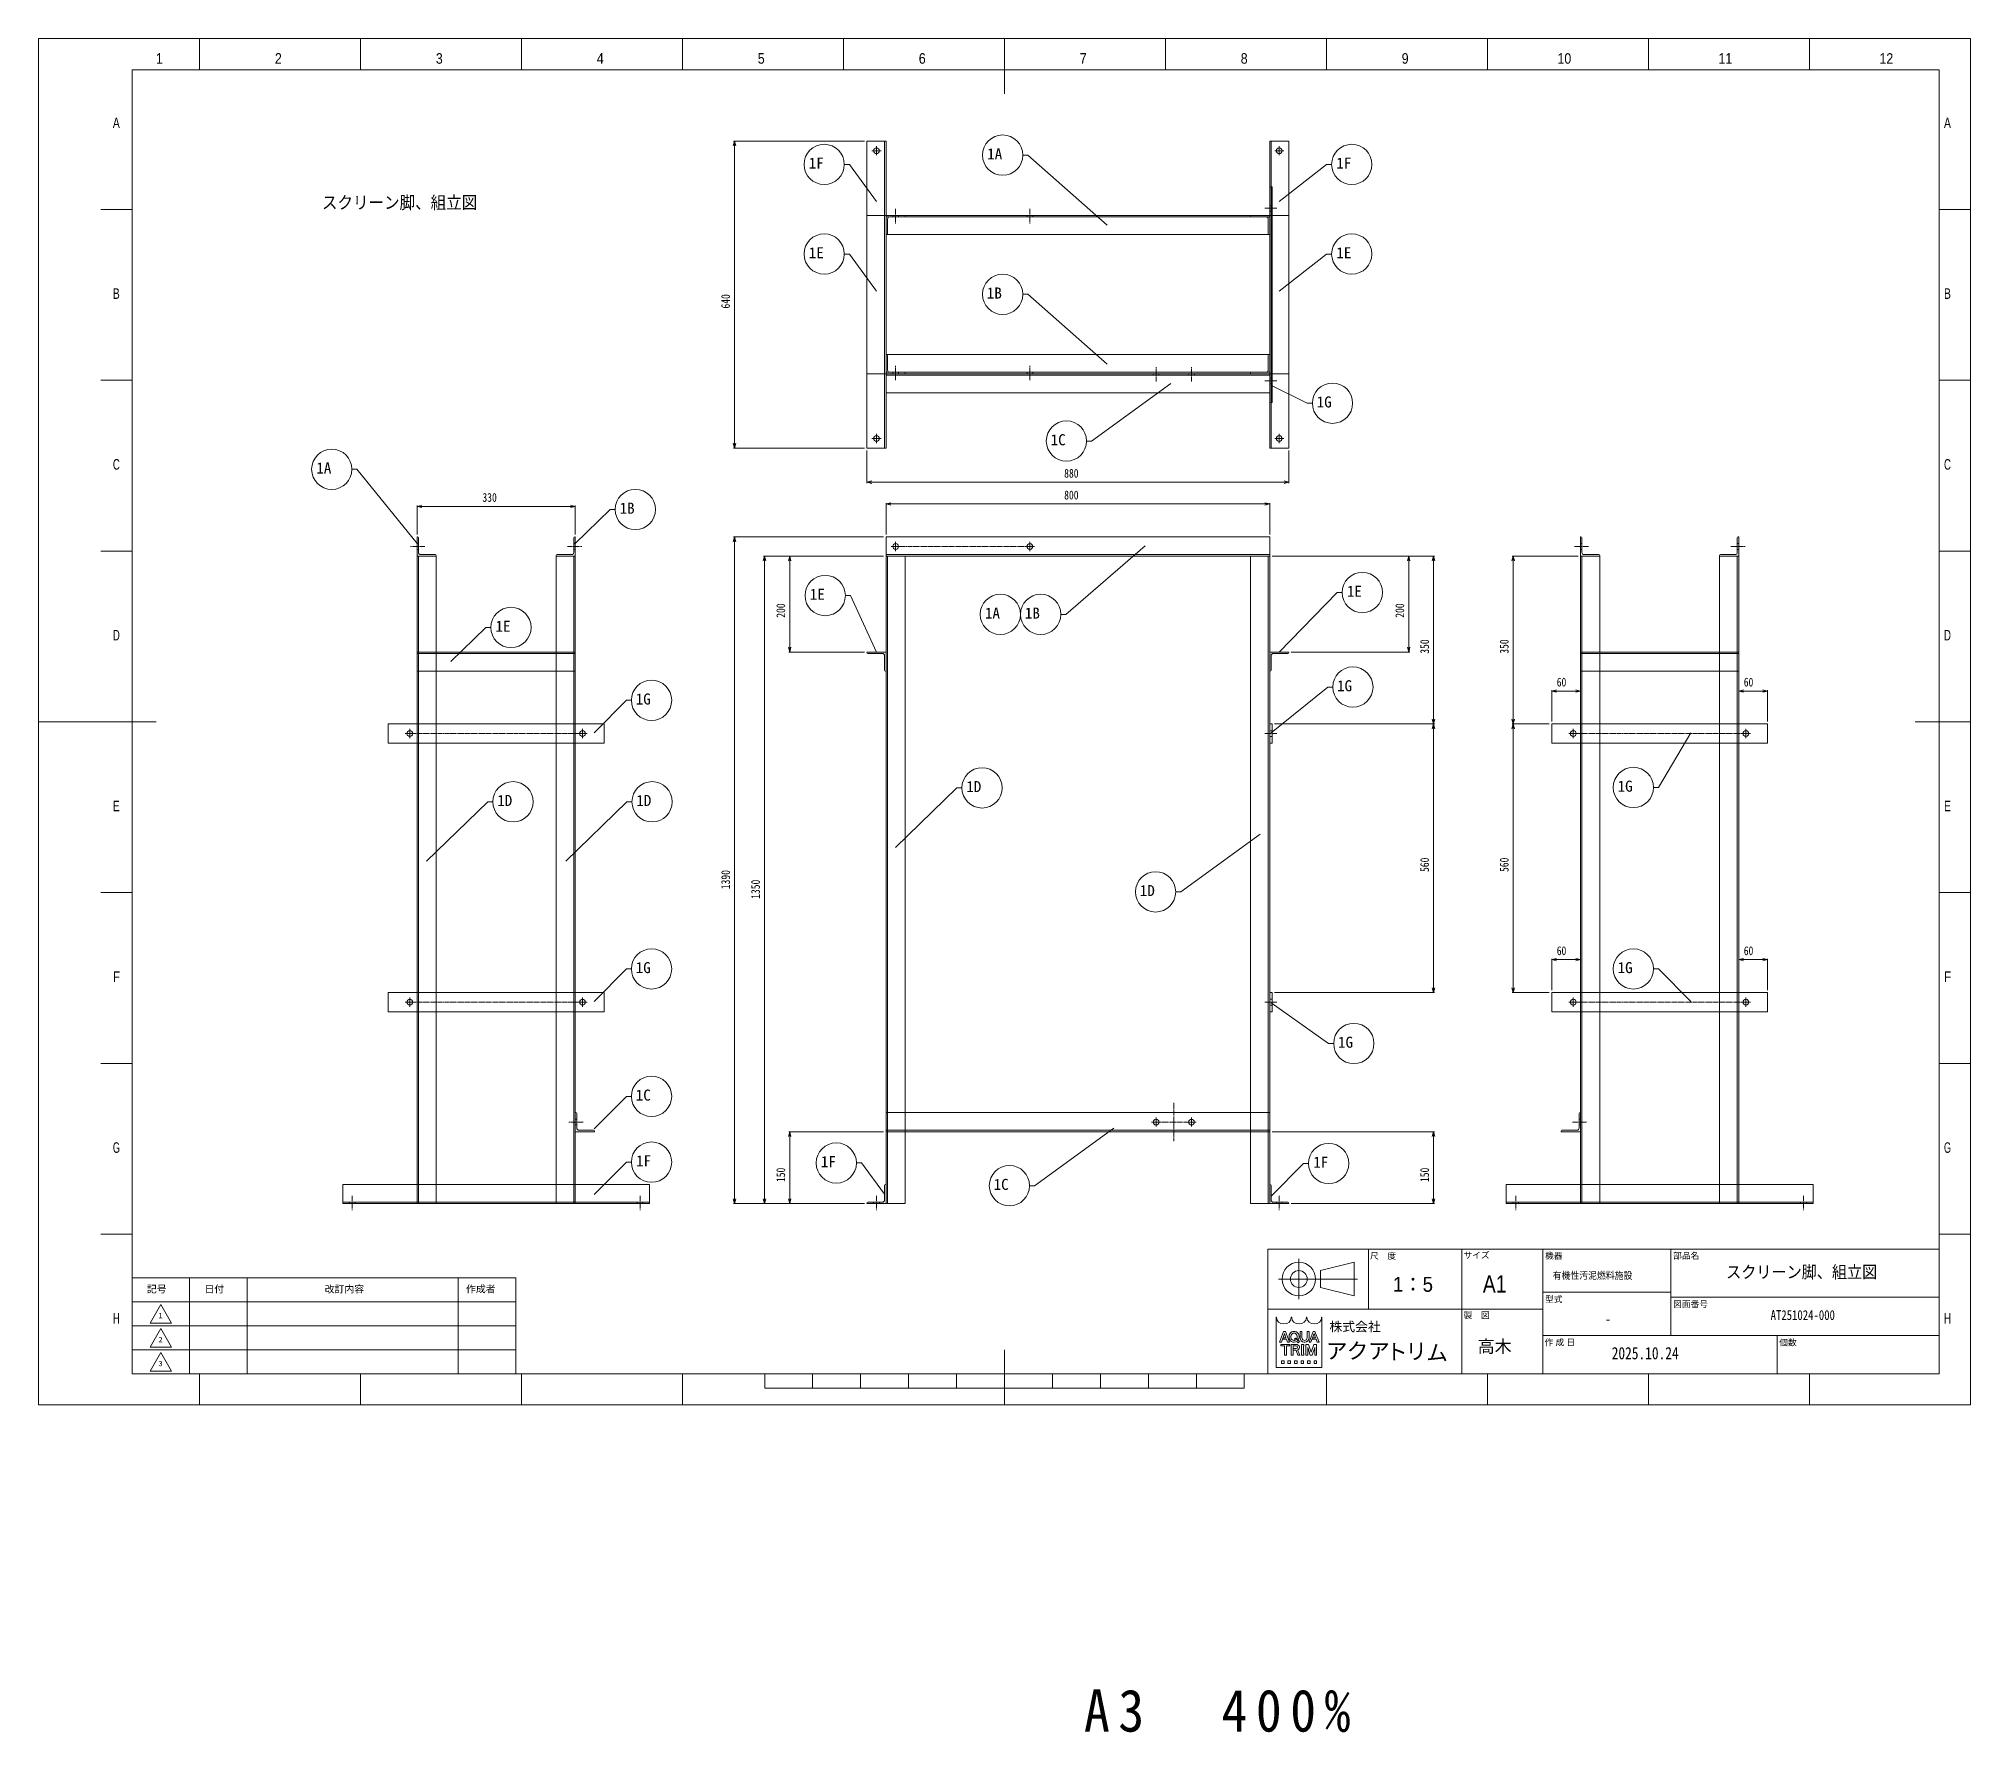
# Model space of a CAD drawing. Units: millimetres at full size. Extents: x -5218 to 5218, y -4308 to 3712.
# Drawn here: x 1189 to 5218, y -4308 to -777 of the extents above; entities that cross this region are included whole.
import ezdxf
from ezdxf.enums import TextEntityAlignment as Align

# ---------------------------------------------------------------- set-up
doc = ezdxf.new("R2010")
doc.units = ezdxf.units.MM
doc.header["$LTSCALE"] = 1.2
doc.linetypes.add('CHAIN2', pattern=[12, 9, -1, 1, -1])
for name, color, linetype, lineweight in [('0-0_Defpoints', 3, 'Continuous', 9), ('0-1_01_外形線', 134, 'Continuous', 9), ('0-2_03_かくれ線', 5, 'Continuous', 9), ('0-3_04_中心線', 4, 'CHAIN2', 9), ('0-7_0', 134, 'Continuous', 9), ('0-B_99_図枠', 134, 'Continuous', 9), ('0-C_07_寸法線', 3, 'Continuous', 9)]:
    doc.layers.add(name, color=color, linetype=linetype, lineweight=lineweight)
doc.layers.add('0-F', color=7, linetype='Continuous')
doc.styles.add('ＭＳ ゴシック', font='')
doc.styles.add('ＭＳ Ｐゴシック', font='')
doc.styles.get('ＭＳ ゴシック').set_extended_font_data('MS Gothic')
doc.styles.get('ＭＳ Ｐゴシック').set_extended_font_data('MS PGothic')

msp = doc.modelspace()

# ---------------------------------------------------------------- texts
at = {"layer": '0-7_0'}
for s, height, style, width, p in [('スクリーン脚、組立図', 26.39, 'ＭＳ Ｐゴシック', 0.9, (1780.142, -1139.83)), ('スクリーン脚、組立図', 25.66, 'ＭＳ Ｐゴシック', 0.9, (4708.412, -3368.885)), ('1：5', 31.11, 'ＭＳ Ｐゴシック', 0.95, (4013.673, -3398.945)), ('有機性汚泥燃料施設', 14.66, 'ＭＳ Ｐゴシック', 0.9, (4346.483, -3367.442)), ('-', 20.53, 'ＭＳ ゴシック', 0.9, (4455.844, -3462.857)), ('AT251024-000', 20.53, 'ＭＳ ゴシック', 0.8, (4801.062, -3454.599)), ('2025.10.24', 25.66, 'ＭＳ ゴシック', 0.8, (4469.672, -3538.107))]:
    msp.add_text(s, height=height, dxfattribs=dict(at, style=style, width=width)).set_placement(p, align=Align.BOTTOM_LEFT)
at = {"layer": '0-7_0', "style": 'ＭＳ Ｐゴシック'}
msp.add_text('高木', height=25.92, dxfattribs=at).set_placement((4190.29, -3524.288), align=Align.BOTTOM_LEFT)
at = {"layer": '0-B_99_図枠', "style": 'ＭＳ Ｐゴシック'}
for s, height, width, p in [('1', 22, 0.9, (1433.91, -835.974)), ('2', 22, 0.9, (1681.988, -835.974)), ('3', 22, 0.9, (2017.672, -835.974)), ('4', 22, 0.9, (2353.355, -835.974)), ('5', 22, 0.9, (2689.038, -835.974)), ('6', 22, 0.9, (3024.722, -835.974)), ('7', 22, 0.9, (3360.405, -835.974)), ('8', 22, 0.9, (3696.088, -835.974)), ('9', 22, 0.9, (4031.772, -835.974)), ('10', 22, 0.9, (4356.545, -835.974)), ('11', 22, 0.9, (4692.228, -835.974)), ('12', 22, 0.9, (5027.911, -835.974)), ('A', 22, 0.75, (1344.189, -970.138)), ('A', 22, 0.75, (5162.568, -970.138)), ('B', 22, 0.75, (1344.189, -1326.202)), ('B', 22, 0.75, (5162.568, -1326.202)), ('C', 22, 0.7, (1344.189, -1682.266)), ('C', 22, 0.7, (5162.568, -1682.266)), ('D', 22, 0.7, (1344.189, -2038.33)), ('D', 22, 0.7, (5162.568, -2038.33)), ('E', 22, 0.75, (1344.189, -2394.395)), ('E', 22, 0.75, (5162.568, -2394.395)), ('F', 22, 0.85, (1344.189, -2750.459)), ('F', 22, 0.85, (5162.568, -2750.459)), ('G', 22, 0.65, (1344.189, -3106.523)), ('G', 22, 0.65, (5162.568, -3106.523)), ('A1', 36.29, 0.85, (4200.938, -3402.421)), ('H', 22, 0.7, (1344.189, -3462.587)), ('H', 22, 0.7, (5162.568, -3462.587))]:
    msp.add_text(s, height=height, dxfattribs=dict(at, width=width)).set_placement(p, align=Align.BOTTOM_LEFT)
at = {"layer": '0-B_99_図枠'}
for s, height, style, p in [('尺\u3000度', 12.96, 'ＭＳ Ｐゴシック', (3965.62, -3325.082)), ('サイズ', 12.96, 'ＭＳ Ｐゴシック', (4160.64, -3323.764)), ('機器', 12.96, 'ＭＳ Ｐゴシック', (4330.775, -3324.79)), ('部品名', 12.96, 'ＭＳ Ｐゴシック', (4597.805, -3324.79)), ('記号', 14.66, 'ＭＳ Ｐゴシック', (1415.105, -3395.595)), ('日付', 14.66, 'ＭＳ Ｐゴシック', (1535.117, -3395.595)), ('改訂内容', 14.66, 'ＭＳ Ｐゴシック', (1786.051, -3395.935)), ('作成者', 14.66, 'ＭＳ Ｐゴシック', (2080.626, -3395.595)), ('型式', 12.96, 'ＭＳ Ｐゴシック', (4330.775, -3415.683)), ('図面番号', 12.96, 'ＭＳ Ｐゴシック', (4597.805, -3425.684)), ('1', 11, 'ＭＳ ゴシック', (1439.325, -3448.024)), ('株式会社', 19.6, 'ＭＳ ゴシック', (3881.068, -3477.984)), ('製\u3000図', 12.96, 'ＭＳ Ｐゴシック', (4160.64, -3448.776)), ('2', 11, 'ＭＳ ゴシック', (1439.325, -3498.029)), ('ア', 33.1, 'ＭＳ ゴシック', (3873.512, -3539.252)), ('ク', 33.1, 'ＭＳ ゴシック', (3917.027, -3539.252)), ('ア', 33.1, 'ＭＳ ゴシック', (3961.765, -3539.252)), ('ト', 33.1, 'ＭＳ ゴシック', (3999.023, -3541.152)), ('リ', 33.1, 'ＭＳ ゴシック', (4039.41, -3540.202)), ('ム', 33.1, 'ＭＳ ゴシック', (4082.921, -3543.052)), ('作 成 日', 12.96, 'ＭＳ Ｐゴシック', (4329.555, -3505.48)), ('個数', 12.96, 'ＭＳ Ｐゴシック', (4819.055, -3505.969)), ('3', 11, 'ＭＳ ゴシック', (1439.325, -3548.033))]:
    msp.add_text(s, height=height, dxfattribs=dict(at, style=style)).set_placement(p, align=Align.BOTTOM_LEFT)
at = {"layer": '0-C_07_寸法線', "color": 134, "style": 'ＭＳ ゴシック'}
for s, p in [('1A', (3167.329, -1035.657)), ('1F', (2795.225, -1055.05)), ('1F', (3895.369, -1055.05)), ('1E', (2795.225, -1241.904)), ('1E', (3895.369, -1241.904)), ('1B', (3166.579, -1325.892)), ('1G', (3854.434, -1552.955)), ('1C', (3299.639, -1631.76)), ('1A', (1768.374, -1690.652)), ('1B', (2400.692, -1774.444)), ('1E', (2797.338, -1953.834)), ('1E', (3917.453, -1947.519)), ('1A', (3162.593, -1993.129)), ('1B', (3245.843, -1993.129)), ('1E', (2142.063, -2020.444)), ('1G', (3896.968, -2144.623)), ('1G', (2434.459, -2172.282)), ('1D', (3123.683, -2354.83)), ('1G', (4481.867, -2353.999)), ('1D', (2145.592, -2383.831)), ('1D', (2435.591, -2383.831)), ('1D', (3485.554, -2571.628)), ('1G', (2434.459, -2732.282)), ('1G', (4481.867, -2732.282)), ('1G', (3898.932, -2887.76)), ('1C', (2434.459, -2997.966)), ('1F', (2435.209, -3135.038)), ('1F', (2820.475, -3136.87)), ('1F', (3847.182, -3137.887)), ('1C', (3180.742, -3184.177))]:
    msp.add_text(s, height=23.09, dxfattribs=at).set_placement(p, align=Align.BOTTOM_LEFT)
at = {"layer": '0-C_07_寸法線', "color": 134, "style": 'ＭＳ ゴシック', "width": 0.8}
for s, p in [('640', (2636.551, -1339.778)), ('200', (2751.508, -1984.406)), ('200', (4042.367, -1984.406)), ('350', (4094.209, -2059.404)), ('350', (4260.187, -2059.404)), ('560', (4094.209, -2514.401)), ('560', (4260.187, -2514.401)), ('1390', (2636.551, -2550.357)), ('1350', (2698.876, -2570.357)), ('150', (2751.508, -3160.833)), ('150', (4094.209, -3160.833))]:
    msp.add_text(s, height=18.33, rotation=90, dxfattribs=at).set_placement(p, align=Align.BOTTOM_LEFT)
for s, p in [('880', (3327.927, -1697.85)), ('330', (2114.836, -1748.214)), ('800', (3327.927, -1743.214)), ('60', (4355.062, -2133.209)), ('60', (4745.064, -2133.209)), ('60', (4355.062, -2693.209)), ('60', (4745.064, -2693.209))]:
    msp.add_text(s, height=18.33, dxfattribs=at).set_placement(p, align=Align.BOTTOM_LEFT)
at = {"layer": '0-F', "insert": (3369.179, -4308.113), "char_height": 87.97, "attachment_point": 7, "style": 'ＭＳ ゴシック'}
msp.add_mtext('\\T1.33;\\W0.9;A3\u3000400%', dxfattribs=at)

# ---------------------------------------------------------------- blocks, each defined once
blk = doc.blocks.new('U269')
at = {"layer": '0-3_04_中心線'}
for p, q in [((-9.5, 0), (-1.2, 0)), ((0, 1.2), (0, 9.5)), ((1.2, 0), (9.5, 0)), ((0, -9.5), (0, -1.2))]:
    blk.add_line(p, q, dxfattribs=at)
at = {"layer": '0-3_04_中心線', "linetype": 'Continuous'}
for p, q in [((-0.6, 0), (0.6, 0)), ((0, -0.6), (0, 0.6))]:
    blk.add_line(p, q, dxfattribs=at)
blk = doc.blocks.new('U270')
at = {"layer": '0-3_04_中心線'}
for p, q in [((-9.5, 0), (-1.2, 0)), ((0, 1.2), (0, 9.5)), ((1.2, 0), (9.5, 0)), ((0, -9.5), (0, -1.2))]:
    blk.add_line(p, q, dxfattribs=at)
at = {"layer": '0-3_04_中心線', "linetype": 'Continuous'}
for p, q in [((-0.6, 0), (0.6, 0)), ((0, -0.6), (0, 0.6))]:
    blk.add_line(p, q, dxfattribs=at)
blk = doc.blocks.new('U265')
at = {"layer": '0-3_04_中心線'}
for p, q in [((-9.5, 0), (-1.2, 0)), ((0, 1.2), (0, 9.5)), ((1.2, 0), (9.5, 0)), ((0, -9.5), (0, -1.2))]:
    blk.add_line(p, q, dxfattribs=at)
at = {"layer": '0-3_04_中心線', "linetype": 'Continuous'}
for p, q in [((-0.6, 0), (0.6, 0)), ((0, -0.6), (0, 0.6))]:
    blk.add_line(p, q, dxfattribs=at)
blk = doc.blocks.new('U266')
at = {"layer": '0-3_04_中心線'}
for p, q in [((-9.5, 0), (-1.2, 0)), ((0, 1.2), (0, 9.5)), ((1.2, 0), (9.5, 0)), ((0, -9.5), (0, -1.2))]:
    blk.add_line(p, q, dxfattribs=at)
at = {"layer": '0-3_04_中心線', "linetype": 'Continuous'}
for p, q in [((-0.6, 0), (0.6, 0)), ((0, -0.6), (0, 0.6))]:
    blk.add_line(p, q, dxfattribs=at)
blk = doc.blocks.new('U267')
at = {"layer": '0-3_04_中心線'}
for p, q in [((-9.5, 0), (-1.2, 0)), ((0, 1.2), (0, 9.5)), ((1.2, 0), (9.5, 0)), ((0, -9.5), (0, -1.2))]:
    blk.add_line(p, q, dxfattribs=at)
at = {"layer": '0-3_04_中心線', "linetype": 'Continuous'}
for p, q in [((-0.6, 0), (0.6, 0)), ((0, -0.6), (0, 0.6))]:
    blk.add_line(p, q, dxfattribs=at)
blk = doc.blocks.new('U268')
at = {"layer": '0-3_04_中心線'}
for p, q in [((-9.5, 0), (-1.2, 0)), ((0, 1.2), (0, 9.5)), ((1.2, 0), (9.5, 0)), ((0, -9.5), (0, -1.2))]:
    blk.add_line(p, q, dxfattribs=at)
at = {"layer": '0-3_04_中心線', "linetype": 'Continuous'}
for p, q in [((-0.6, 0), (0.6, 0)), ((0, -0.6), (0, 0.6))]:
    blk.add_line(p, q, dxfattribs=at)
blk = doc.blocks.new('U271')
at = {"layer": '0-3_04_中心線'}
for p, q in [((-9.5, 0), (-1.2, 0)), ((0, 1.2), (0, 9.5)), ((1.2, 0), (9.5, 0)), ((0, -9.5), (0, -1.2))]:
    blk.add_line(p, q, dxfattribs=at)
at = {"layer": '0-3_04_中心線', "linetype": 'Continuous'}
for p, q in [((-0.6, 0), (0.6, 0)), ((0, -0.6), (0, 0.6))]:
    blk.add_line(p, q, dxfattribs=at)
blk = doc.blocks.new('U272')
at = {"layer": '0-3_04_中心線'}
for p, q in [((-9.5, 0), (-1.2, 0)), ((0, 1.2), (0, 9.5)), ((1.2, 0), (9.5, 0)), ((0, -9.5), (0, -1.2))]:
    blk.add_line(p, q, dxfattribs=at)
at = {"layer": '0-3_04_中心線', "linetype": 'Continuous'}
for p, q in [((-0.6, 0), (0.6, 0)), ((0, -0.6), (0, 0.6))]:
    blk.add_line(p, q, dxfattribs=at)
blk = doc.blocks.new('U273')
at = {"layer": '0-3_04_中心線'}
for p, q in [((-9.5, 0), (-1.2, 0)), ((0, 1.2), (0, 9.5)), ((1.2, 0), (9.5, 0)), ((0, -9.5), (0, -1.2))]:
    blk.add_line(p, q, dxfattribs=at)
at = {"layer": '0-3_04_中心線', "linetype": 'Continuous'}
for p, q in [((-0.6, 0), (0.6, 0)), ((0, -0.6), (0, 0.6))]:
    blk.add_line(p, q, dxfattribs=at)
blk = doc.blocks.new('U274')
at = {"layer": '0-3_04_中心線'}
for p, q in [((-9.5, 0), (-1.2, 0)), ((0, 1.2), (0, 9.5)), ((1.2, 0), (9.5, 0)), ((0, -9.5), (0, -1.2))]:
    blk.add_line(p, q, dxfattribs=at)
at = {"layer": '0-3_04_中心線', "linetype": 'Continuous'}
for p, q in [((-0.6, 0), (0.6, 0)), ((0, -0.6), (0, 0.6))]:
    blk.add_line(p, q, dxfattribs=at)
blk = doc.blocks.new('U284')
at = {"layer": '0-3_04_中心線'}
for p, q in [((-9.5, 0), (-1.2, 0)), ((0, 1.2), (0, 9.5)), ((1.2, 0), (9.5, 0)), ((0, -9.5), (0, -1.2))]:
    blk.add_line(p, q, dxfattribs=at)
at = {"layer": '0-3_04_中心線', "linetype": 'Continuous'}
for p, q in [((-0.6, 0), (0.6, 0)), ((0, -0.6), (0, 0.6))]:
    blk.add_line(p, q, dxfattribs=at)
blk = doc.blocks.new('U285')
at = {"layer": '0-3_04_中心線'}
for p, q in [((-9.5, 0), (-1.2, 0)), ((0, 1.2), (0, 9.5)), ((1.2, 0), (9.5, 0)), ((0, -9.5), (0, -1.2))]:
    blk.add_line(p, q, dxfattribs=at)
at = {"layer": '0-3_04_中心線', "linetype": 'Continuous'}
for p, q in [((-0.6, 0), (0.6, 0)), ((0, -0.6), (0, 0.6))]:
    blk.add_line(p, q, dxfattribs=at)
blk = doc.blocks.new('U327')
at = {"layer": '0-3_04_中心線'}
for p, q in [((-9.5, 0), (-1.2, 0)), ((0, 1.2), (0, 9.5)), ((1.2, 0), (9.5, 0)), ((0, -9.5), (0, -1.2))]:
    blk.add_line(p, q, dxfattribs=at)
at = {"layer": '0-3_04_中心線', "linetype": 'Continuous'}
for p, q in [((-0.6, 0), (0.6, 0)), ((0, -0.6), (0, 0.6))]:
    blk.add_line(p, q, dxfattribs=at)
blk = doc.blocks.new('U328')
at = {"layer": '0-3_04_中心線'}
for p, q in [((-9.5, 0), (-1.2, 0)), ((0, 1.2), (0, 9.5)), ((1.2, 0), (9.5, 0)), ((0, -9.5), (0, -1.2))]:
    blk.add_line(p, q, dxfattribs=at)
at = {"layer": '0-3_04_中心線', "linetype": 'Continuous'}
for p, q in [((-0.6, 0), (0.6, 0)), ((0, -0.6), (0, 0.6))]:
    blk.add_line(p, q, dxfattribs=at)
blk = doc.blocks.new('U329')
at = {"layer": '0-3_04_中心線'}
for p, q in [((-9.5, 0), (-1.2, 0)), ((0, 1.2), (0, 9.5)), ((1.2, 0), (9.5, 0)), ((0, -9.5), (0, -1.2))]:
    blk.add_line(p, q, dxfattribs=at)
at = {"layer": '0-3_04_中心線', "linetype": 'Continuous'}
for p, q in [((-0.6, 0), (0.6, 0)), ((0, -0.6), (0, 0.6))]:
    blk.add_line(p, q, dxfattribs=at)
blk = doc.blocks.new('U330')
at = {"layer": '0-3_04_中心線'}
for p, q in [((-9.5, 0), (-1.2, 0)), ((0, 1.2), (0, 9.5)), ((1.2, 0), (9.5, 0)), ((0, -9.5), (0, -1.2))]:
    blk.add_line(p, q, dxfattribs=at)
at = {"layer": '0-3_04_中心線', "linetype": 'Continuous'}
for p, q in [((-0.6, 0), (0.6, 0)), ((0, -0.6), (0, 0.6))]:
    blk.add_line(p, q, dxfattribs=at)
blk = doc.blocks.new('_Open30')
at = {"layer": '0-C_07_寸法線'}
blk.add_line((0, 0), (-1, 0), dxfattribs=at)
blk.add_lwpolyline([(-1, 0.2679), (0, 0), (-1, -0.2679)], dxfattribs=at)
blk = doc.blocks.new('_TagCircle')
at = {"layer": '0-C_07_寸法線'}
blk.add_circle((0, 0), 4, dxfattribs=at)

# ---------------------------------------------------------------- linework, layer by layer
at = {"layer": '0-0_Defpoints', "color": 134}
msp.add_lwpolyline([(1189.374, -3625.327), (5217.573, -3625.327), (5217.573, -777.105), (1189.374, -777.105)], close=True, dxfattribs=at)
at = {"layer": '0-1_01_外形線'}
for p, q in [((2953.499, -1145.731), (2953.499, -990.731)), ((2956.499, -990.731), (2956.499, -1145.731)), ((3756.498, -990.731), (3756.498, -1085.731)), ((3759.498, -1085.731), (3759.498, -990.731)), ((3756.498, -1085.731), (3756.498, -1145.731)), ((2956.499, -1148.731), (3756.498, -1148.731)), ((2916.499, -1475.73), (2916.499, -1630.73)), ((2953.499, -1475.73), (2953.499, -1630.73)), ((2956.499, -1472.73), (3756.498, -1472.73)), ((2956.499, -1475.73), (2956.499, -1630.73)), ((2956.499, -1478.73), (3756.498, -1478.73)), ((3756.498, -1475.73), (3756.498, -1535.73)), ((3761.498, -1475.73), (3761.498, -1535.73)), ((3796.498, -1475.73), (3796.498, -1630.73)), ((3756.498, -1535.73), (3756.498, -1630.73)), ((3756.498, -1535.73), (3761.498, -1535.73)), ((3759.498, -1535.73), (3759.498, -1630.73)), ((2956.499, -1630.73), (2916.499, -1630.73)), ((3756.498, -1630.73), (3796.498, -1630.73)), ((1981.408, -1848.334), (1981.408, -1817.834)), ((2016.408, -1852.834), (1985.908, -1852.834)), ((2270.408, -1852.834), (2300.908, -1852.834)), ((2305.408, -1848.334), (2305.408, -1817.834)), ((4407.589, -1848.334), (4407.589, -1817.834)), ((4442.589, -1852.834), (4412.089, -1852.834)), ((4696.589, -1852.834), (4727.089, -1852.834)), ((4731.589, -1848.334), (4731.589, -1817.834)), ((2018.408, -1855.834), (2018.408, -1854.834)), ((2268.408, -1855.834), (2268.408, -1854.834)), ((4444.589, -1855.834), (4444.589, -1854.834)), ((4694.589, -1855.834), (4694.589, -1854.834)), ((2308.408, -2058.834), (1978.408, -2058.834)), ((2916.499, -2055.834), (2916.499, -2056.834)), ((2918.499, -2058.834), (2948.999, -2058.834)), ((2953.499, -2063.334), (2953.499, -2093.834)), ((3759.498, -2063.334), (3759.498, -2093.834)), ((3794.498, -2058.834), (3763.998, -2058.834)), ((3796.498, -2055.834), (3796.498, -2056.834)), ((4404.589, -2058.834), (4734.589, -2058.834)), ((1978.408, -2095.834), (1978.408, -3165.833)), ((2018.408, -2095.834), (2018.408, -3165.833)), ((2268.408, -2095.834), (2268.408, -3165.833)), ((2308.408, -2095.834), (2308.408, -3165.833)), ((4404.585, -2205.83), (4404.585, -2095.834)), ((4444.589, -2205.83), (4444.589, -2095.834)), ((4694.589, -2205.83), (4694.589, -2095.834)), ((4734.589, -2205.83), (4734.589, -2095.834)), ((2018.408, -2205.83), (2268.408, -2205.83)), ((2368.41, -2205.83), (2308.412, -2205.83)), ((2368.41, -2245.83), (2368.41, -2205.83)), ((4344.587, -2245.83), (4344.587, -2205.83)), ((4344.587, -2205.83), (4404.585, -2205.83)), ((4444.589, -2205.83), (4404.589, -2205.83)), ((1918.41, -2245.83), (1978.408, -2245.83)), ((2018.408, -2245.83), (2268.408, -2245.83)), ((2308.412, -2245.83), (2368.41, -2245.83)), ((4404.585, -2245.83), (4344.587, -2245.83)), ((4404.585, -2245.83), (4404.585, -2765.829)), ((4444.589, -2245.83), (4444.589, -2765.829)), ((4734.589, -2245.83), (4694.589, -2245.83)), ((4694.589, -2245.83), (4694.589, -2765.829)), ((4794.587, -2245.83), (4734.589, -2245.83)), ((4734.589, -2245.83), (4734.589, -2765.829)), ((2018.408, -2765.829), (2268.408, -2765.829)), ((2368.41, -2765.829), (2308.412, -2765.829)), ((2368.41, -2805.829), (2368.41, -2765.829)), ((4344.587, -2805.829), (4344.587, -2765.829)), ((4344.587, -2765.829), (4404.585, -2765.829)), ((4444.589, -2765.829), (4404.589, -2765.829)), ((1918.41, -2805.829), (1978.408, -2805.829)), ((2018.408, -2805.829), (2268.408, -2805.829)), ((2308.412, -2805.829), (2368.41, -2805.829)), ((4404.585, -2805.829), (4344.587, -2805.829)), ((4404.585, -2805.829), (4404.589, -3165.833)), ((4444.589, -2805.829), (4444.589, -3165.833)), ((4694.589, -2805.829), (4694.589, -3165.833)), ((4734.589, -2805.829), (4694.589, -2805.829)), ((4734.589, -2805.829), (4734.589, -3165.833)), ((4794.587, -2805.829), (4734.589, -2805.829)), ((2311.408, -3048.333), (2311.408, -3017.833)), ((4401.589, -3048.333), (4401.589, -3017.833)), ((2346.407, -3052.833), (2315.908, -3052.833)), ((2348.407, -3055.833), (2348.407, -3054.833)), ((2956.499, -3052.833), (3756.498, -3052.833)), ((4364.589, -3055.833), (4364.589, -3054.833)), ((4366.589, -3052.833), (4397.089, -3052.833)), ((2953.499, -3167.833), (2953.499, -3198.333)), ((2956.499, -3165.833), (2955.499, -3165.833)), ((3756.498, -3165.833), (3757.498, -3165.833)), ((3759.498, -3167.833), (3759.498, -3198.333)), ((2463.407, -3202.833), (1823.408, -3202.833)), ((2948.999, -3202.833), (2918.499, -3202.833)), ((3763.998, -3202.833), (3794.498, -3202.833)), ((4249.59, -3202.833), (4889.589, -3202.833))]:
    msp.add_line(p, q, dxfattribs=at)
for points in [[(2916.499, -1145.731), (2916.499, -990.731), (2956.499, -990.731)], [(3796.498, -1145.731), (3796.498, -990.731), (3756.498, -990.731)], [(3761.498, -1145.731), (3761.498, -1085.731), (3756.498, -1085.731)], [(1979.408, -1815.834), (1978.408, -1815.834), (1978.408, -1855.834), (2018.408, -1855.834)], [(2307.408, -1815.834), (2308.408, -1815.834), (2308.408, -1855.834), (2268.408, -1855.834)], [(4405.589, -1815.834), (4404.589, -1815.834), (4404.589, -1855.834), (4444.589, -1855.834)], [(4733.589, -1815.834), (4734.589, -1815.834), (4734.589, -1855.834), (4694.589, -1855.834)], [(2018.408, -2055.834), (2018.408, -1855.834), (1978.408, -1855.834), (1978.408, -2055.834)], [(2268.408, -2055.834), (2268.408, -1855.834), (2308.408, -1855.834), (2308.408, -2055.834)], [(2996.499, -3015.833), (2996.499, -1855.834), (2956.499, -1855.834), (2956.499, -3015.833)], [(3716.498, -3015.833), (3716.498, -1855.834), (3756.498, -1855.834), (3756.498, -3015.833)], [(4444.589, -2055.834), (4444.589, -1855.834), (4404.589, -1855.834), (4404.589, -2055.834)], [(4694.589, -2055.834), (4694.589, -1855.834), (4734.589, -1855.834), (4734.589, -2055.834)], [(2955.499, -2095.834), (2956.499, -2095.834), (2956.499, -2055.834), (2916.499, -2055.834)], [(3757.498, -2095.834), (3756.498, -2095.834), (3756.498, -2055.834), (3796.498, -2055.834)], [(1978.408, -2205.83), (1918.41, -2205.83), (1918.41, -2245.83)], [(4734.589, -2205.83), (4694.589, -2205.83), (4444.589, -2205.83)], [(4734.589, -2205.83), (4794.587, -2205.83), (4794.587, -2245.83)], [(4694.589, -2245.83), (4444.589, -2245.83), (4404.589, -2245.83)], [(1978.408, -2765.829), (1918.41, -2765.829), (1918.41, -2805.829)], [(4734.589, -2765.829), (4694.589, -2765.829), (4444.589, -2765.829)], [(4734.589, -2765.829), (4794.587, -2765.829), (4794.587, -2805.829)], [(4694.589, -2805.829), (4444.589, -2805.829), (4404.589, -2805.829)], [(2309.408, -3015.833), (2308.408, -3015.833), (2308.408, -3055.833), (2348.407, -3055.833)], [(4403.589, -3015.833), (4404.589, -3015.833), (4404.589, -3055.833), (4364.589, -3055.833)], [(2996.499, -3055.833), (2996.499, -3205.833), (2956.499, -3205.833), (2956.499, -3055.833)], [(3716.498, -3055.833), (3716.498, -3205.833), (3756.498, -3205.833), (3756.498, -3055.833)], [(1823.408, -3205.833), (2463.407, -3205.833), (2463.407, -3165.833)], [(1837.408, -3165.833), (1823.408, -3165.833), (1823.408, -3205.833)], [(1837.408, -3165.833), (1849.408, -3165.833), (2437.407, -3165.833), (2449.407, -3165.833), (2463.407, -3165.833)], [(2916.499, -3204.833), (2916.499, -3205.833), (2956.499, -3205.833), (2956.499, -3165.833)], [(3796.498, -3204.833), (3796.498, -3205.833), (3756.498, -3205.833), (3756.498, -3165.833)], [(4889.589, -3205.833), (4249.59, -3205.833), (4249.59, -3165.833)], [(4875.589, -3165.833), (4863.589, -3165.833), (4275.59, -3165.833), (4263.59, -3165.833), (4249.59, -3165.833)], [(4875.589, -3165.833), (4889.589, -3165.833), (4889.589, -3205.833)]]:
    msp.add_lwpolyline(points, dxfattribs=at)
for points in [[(2916.499, -1145.731), (2916.499, -1475.73), (2956.499, -1475.73), (2956.499, -1145.731)], [(2956.499, -1185.731), (3756.498, -1185.731), (3756.498, -1145.731), (2956.499, -1145.731)], [(3796.498, -1145.731), (3796.498, -1475.73), (3756.498, -1475.73), (3756.498, -1145.731)], [(2956.499, -1435.73), (3756.498, -1435.73), (3756.498, -1475.73), (2956.499, -1475.73)], [(2956.499, -1515.73), (3756.498, -1515.73), (3756.498, -1475.73), (2956.499, -1475.73)], [(2956.499, -1815.834), (3756.498, -1815.834), (3756.498, -1855.834), (2956.499, -1855.834)], [(1978.408, -2095.834), (2308.408, -2095.834), (2308.408, -2055.834), (1978.408, -2055.834)], [(4734.589, -2095.834), (4404.589, -2095.834), (4404.589, -2055.834), (4734.589, -2055.834)], [(3761.498, -2245.83), (3761.498, -2205.83), (3756.498, -2205.83), (3756.498, -2245.83)], [(3761.498, -2805.829), (3761.498, -2765.829), (3756.498, -2765.829), (3756.498, -2805.829)], [(2956.499, -3055.833), (3756.498, -3055.833), (3756.498, -3015.833), (2956.499, -3015.833)]]:
    msp.add_lwpolyline(points, close=True, dxfattribs=at)
for centre in [(2936.499, -1010.731), (3776.498, -1010.731), (2936.499, -1610.73), (3776.498, -1610.73), (2976.499, -1835.834), (3256.499, -1835.834), (1963.41, -2225.83), (2323.41, -2225.83), (4389.587, -2225.83), (4749.587, -2225.83), (1963.41, -2785.829), (2323.41, -2785.829), (4389.587, -2785.829), (4749.587, -2785.829), (3519.498, -3035.833), (3593.498, -3035.833)]:
    msp.add_circle(centre, 6, dxfattribs=at)
for centre, radius, start, end in [((1979.408, -1817.834), 2, 0, 90), ((1985.908, -1848.334), 4.5, 180, 270), ((2016.408, -1854.834), 2, 0, 90), ((2270.408, -1854.834), 2, 90, 180), ((2300.908, -1848.334), 4.5, 270, 0), ((2307.408, -1817.834), 2, 90, 180), ((4405.589, -1817.834), 2, 0, 90), ((4412.089, -1848.334), 4.5, 180, 270), ((4442.589, -1854.834), 2, 0, 90), ((4696.589, -1854.834), 2, 90, 180), ((4727.089, -1848.334), 4.5, 270, 0), ((4733.589, -1817.834), 2, 90, 180), ((2918.499, -2056.834), 2, 180, 270), ((2948.999, -2063.334), 4.5, 0, 90), ((2955.499, -2093.834), 2, 180, 270), ((3757.498, -2093.834), 2, 270, 0), ((3763.998, -2063.334), 4.5, 90, 180), ((3794.498, -2056.834), 2, 270, 0), ((2309.408, -3017.833), 2, 0, 90), ((4403.589, -3017.833), 2, 90, 180), ((2315.908, -3048.333), 4.5, 180, 270), ((2346.407, -3054.833), 2, 0, 90), ((4366.589, -3054.833), 2, 90, 180), ((4397.089, -3048.333), 4.5, 270, 0), ((2955.499, -3167.833), 2, 90, 180), ((3757.498, -3167.833), 2, 0, 90), ((2918.499, -3204.833), 2, 90, 180), ((2948.999, -3198.333), 4.5, 270, 0), ((3763.998, -3198.333), 4.5, 180, 270), ((3794.498, -3204.833), 2, 0, 90)]:
    msp.add_arc(centre, radius, start, end, dxfattribs=at)
at = {"layer": '0-2_03_かくれ線'}
for p, q in [((3756.498, -1085.731), (3756.498, -1535.73)), ((3759.498, -1085.731), (3759.498, -1535.73)), ((3761.498, -1124.731), (3756.498, -1124.731)), ((2916.499, -1145.731), (2916.499, -1475.73)), ((2953.499, -1145.731), (2953.499, -1475.73)), ((2953.499, -1475.73), (2953.499, -1145.731)), ((2956.499, -1145.731), (2956.499, -1475.73)), ((2959.499, -1183.731), (2959.499, -1153.231)), ((2963.999, -1148.731), (2994.499, -1148.731)), ((2970.499, -1145.731), (2970.499, -1148.731)), ((2982.499, -1145.731), (2982.499, -1148.731)), ((3250.499, -1145.731), (3250.499, -1148.731)), ((3262.499, -1145.731), (3262.499, -1148.731)), ((3748.998, -1148.731), (3718.498, -1148.731)), ((3753.498, -1183.731), (3753.498, -1153.231)), ((3761.498, -1136.731), (3756.498, -1136.731)), ((3756.498, -1145.731), (3756.498, -1475.73)), ((3759.498, -1475.73), (3759.498, -1145.731)), ((3761.498, -1145.731), (3761.498, -1475.73)), ((3796.498, -1145.731), (3796.498, -1475.73)), ((2956.499, -1185.731), (2957.499, -1185.731)), ((3756.498, -1185.731), (3755.498, -1185.731)), ((2956.499, -1435.73), (2957.499, -1435.73)), ((2959.499, -1437.73), (2959.499, -1468.23)), ((3753.498, -1437.73), (3753.498, -1468.23)), ((3756.498, -1435.73), (3755.498, -1435.73)), ((2963.999, -1472.73), (2994.499, -1472.73)), ((2970.499, -1475.73), (2970.499, -1472.73)), ((2982.499, -1475.73), (2982.499, -1472.73)), ((3250.499, -1475.73), (3250.499, -1472.73)), ((3262.499, -1475.73), (3262.499, -1472.73)), ((3513.498, -1478.73), (3513.498, -1475.73)), ((3525.498, -1478.73), (3525.498, -1475.73)), ((3587.498, -1478.73), (3587.498, -1475.73)), ((3599.498, -1478.73), (3599.498, -1475.73)), ((3748.998, -1472.73), (3718.498, -1472.73)), ((3761.498, -1484.73), (3756.498, -1484.73)), ((3761.498, -1496.73), (3756.498, -1496.73)), ((1981.408, -1829.834), (1978.408, -1829.834)), ((1981.408, -1841.834), (1978.408, -1841.834)), ((2305.408, -1829.834), (2308.408, -1829.834)), ((2305.408, -1841.834), (2308.408, -1841.834)), ((3756.498, -1852.834), (2956.499, -1852.834)), ((4407.589, -1829.834), (4404.589, -1829.834)), ((4407.589, -1841.834), (4404.589, -1841.834)), ((4731.589, -1829.834), (4734.589, -1829.834)), ((4731.589, -1841.834), (4734.589, -1841.834)), ((1981.408, -1855.834), (1981.408, -3205.833)), ((2305.408, -1855.834), (2305.408, -3205.833)), ((2959.499, -1855.834), (2959.499, -3205.833)), ((3753.498, -1855.834), (3753.498, -3205.833)), ((4407.589, -1855.834), (4407.589, -3205.833)), ((4731.589, -1855.834), (4731.589, -3205.833)), ((1978.408, -2055.834), (1978.408, -2095.834)), ((2018.408, -2055.834), (2018.408, -2095.834)), ((2268.408, -2055.834), (2268.408, -2095.834)), ((2308.408, -2055.834), (2308.408, -2095.834)), ((4404.589, -2055.834), (4404.589, -2095.834)), ((4444.589, -2055.834), (4444.589, -2095.834)), ((4694.589, -2055.834), (4694.589, -2095.834)), ((4734.589, -2055.834), (4734.589, -2095.834)), ((1978.408, -2205.83), (2018.408, -2205.83)), ((2268.408, -2205.83), (2308.408, -2205.83)), ((4404.589, -2205.83), (4404.589, -2245.83)), ((4444.589, -2205.83), (4444.589, -2245.83)), ((4694.589, -2205.83), (4694.589, -2245.83)), ((4734.589, -2205.83), (4734.589, -2245.83)), ((1978.408, -2245.83), (2018.408, -2245.83)), ((2268.408, -2245.83), (2308.408, -2245.83)), ((3756.498, -2219.83), (3761.498, -2219.83)), ((3756.498, -2231.83), (3761.498, -2231.83)), ((1978.408, -2765.829), (2018.408, -2765.829)), ((2268.408, -2765.829), (2308.408, -2765.829)), ((4404.589, -2765.829), (4404.589, -2805.829)), ((4444.589, -2765.829), (4444.589, -2805.829)), ((4694.589, -2765.829), (4694.589, -2805.829)), ((4734.589, -2765.829), (4734.589, -2805.829)), ((1978.408, -2805.829), (2018.408, -2805.829)), ((2268.408, -2805.829), (2308.408, -2805.829)), ((3756.498, -2779.829), (3761.498, -2779.829)), ((3756.498, -2791.829), (3761.498, -2791.829)), ((2956.499, -3015.833), (2956.499, -3055.833)), ((2996.499, -3015.833), (2996.499, -3055.833)), ((3716.498, -3015.833), (3716.498, -3055.833)), ((3756.498, -3015.833), (3756.498, -3055.833)), ((2311.408, -3029.833), (2308.408, -3029.833)), ((2311.408, -3041.833), (2308.408, -3041.833)), ((4401.589, -3029.833), (4404.589, -3029.833)), ((4401.589, -3041.833), (4404.589, -3041.833)), ((1837.408, -3202.833), (1837.408, -3205.833)), ((1849.408, -3202.833), (1849.408, -3205.833)), ((2437.407, -3202.833), (2437.407, -3205.833)), ((2449.407, -3202.833), (2449.407, -3205.833)), ((2930.499, -3202.833), (2930.499, -3205.833)), ((2942.499, -3202.833), (2942.499, -3205.833)), ((3770.498, -3202.833), (3770.498, -3205.833)), ((3782.498, -3202.833), (3782.498, -3205.833)), ((4263.59, -3202.833), (4263.59, -3205.833)), ((4275.59, -3202.833), (4275.59, -3205.833)), ((4863.589, -3202.833), (4863.589, -3205.833)), ((4875.589, -3202.833), (4875.589, -3205.833))]:
    msp.add_line(p, q, dxfattribs=at)
for points in [[(2996.499, -1146.731), (2996.499, -1145.731), (2956.499, -1145.731), (2956.499, -1185.731)], [(3716.498, -1146.731), (3716.498, -1145.731), (3756.498, -1145.731), (3756.498, -1185.731)], [(2996.499, -1474.73), (2996.499, -1475.73), (2956.499, -1475.73), (2956.499, -1435.73)], [(3716.498, -1474.73), (3716.498, -1475.73), (3756.498, -1475.73), (3756.498, -1435.73)], [(2018.408, -3165.833), (2018.408, -3205.833), (1978.408, -3205.833), (1978.408, -3165.833)], [(2268.408, -3165.833), (2268.408, -3205.833), (2308.408, -3205.833), (2308.408, -3165.833)], [(4444.589, -3165.833), (4444.589, -3205.833), (4404.589, -3205.833), (4404.589, -3165.833)], [(4694.589, -3165.833), (4694.589, -3205.833), (4734.589, -3205.833), (4734.589, -3165.833)]]:
    msp.add_lwpolyline(points, dxfattribs=at)
for centre, radius, start, end in [((2963.999, -1153.231), 4.5, 90, 180), ((2994.499, -1146.731), 2, 270, 0), ((3718.498, -1146.731), 2, 180, 270), ((3748.998, -1153.231), 4.5, 0, 90), ((2957.499, -1183.731), 2, 270, 0), ((3755.498, -1183.731), 2, 180, 270), ((2957.499, -1437.73), 2, 0, 90), ((3755.498, -1437.73), 2, 90, 180), ((2963.999, -1468.23), 4.5, 180, 270), ((2994.499, -1474.73), 2, 0, 90), ((3718.498, -1474.73), 2, 90, 180), ((3748.998, -1468.23), 4.5, 270, 0)]:
    msp.add_arc(centre, radius, start, end, dxfattribs=at)
at = {"layer": '0-3_04_中心線'}
for p, q in [((2976.499, -1132.231), (2976.499, -1162.231)), ((3256.499, -1132.231), (3256.499, -1162.231)), ((3771.498, -1130.731), (3746.498, -1130.731)), ((2976.499, -1489.23), (2976.499, -1459.23)), ((3256.499, -1489.23), (3256.499, -1459.23)), ((3519.498, -1492.23), (3519.498, -1462.23)), ((3593.498, -1492.23), (3593.498, -1462.23)), ((3771.498, -1490.73), (3746.498, -1490.73)), ((1994.908, -1835.834), (1964.908, -1835.834)), ((2291.908, -1835.834), (2321.908, -1835.834)), ((3256.499, -1835.834), (2976.499, -1835.834)), ((4421.089, -1835.834), (4391.089, -1835.834)), ((4718.089, -1835.834), (4748.089, -1835.834)), ((1963.41, -2225.83), (2323.41, -2225.83)), ((3746.498, -2225.83), (3771.498, -2225.83)), ((4749.587, -2225.83), (4389.587, -2225.83)), ((1963.41, -2785.829), (2323.41, -2785.829)), ((3746.498, -2785.829), (3771.498, -2785.829)), ((4749.587, -2785.829), (4389.587, -2785.829)), ((3556.498, -2995.833), (3556.498, -3075.833)), ((2324.908, -3035.833), (2294.908, -3035.833)), ((3519.498, -3035.833), (3593.498, -3035.833)), ((4388.089, -3035.833), (4418.089, -3035.833)), ((1843.408, -3189.333), (1843.408, -3219.333)), ((2443.407, -3189.333), (2443.407, -3219.333)), ((2936.499, -3189.333), (2936.499, -3219.333)), ((3776.498, -3189.333), (3776.498, -3219.333)), ((4269.59, -3189.333), (4269.59, -3219.333)), ((4869.589, -3189.333), (4869.589, -3219.333))]:
    msp.add_line(p, q, dxfattribs=at)
at = {"layer": '0-B_99_図枠'}
for p, q in [((1525.057, -842.111), (1525.057, -777.105)), ((1860.74, -842.111), (1860.74, -777.105)), ((2196.423, -842.111), (2196.423, -777.105)), ((2532.107, -842.111), (2532.107, -777.105)), ((2867.79, -842.111), (2867.79, -777.105)), ((3203.473, -777.105), (3203.473, -892.116)), ((3539.157, -842.111), (3539.157, -777.105)), ((3874.84, -842.111), (3874.84, -777.105)), ((4210.523, -842.111), (4210.523, -777.105)), ((4210.523, -842.111), (4210.523, -777.105)), ((4546.207, -842.111), (4546.207, -777.105)), ((4881.89, -842.111), (4881.89, -777.105)), ((1384.193, -1133.169), (1319.186, -1133.169)), ((5217.573, -1133.169), (5152.567, -1133.169)), ((1384.193, -1489.233), (1319.186, -1489.233)), ((5217.573, -1489.233), (5152.567, -1489.233)), ((1384.193, -1845.297), (1319.186, -1845.297)), ((5217.573, -1845.297), (5152.567, -1845.297)), ((1189.374, -2201.361), (1434.198, -2201.361)), ((5217.573, -2201.361), (5102.562, -2201.361)), ((1384.193, -2557.425), (1319.186, -2557.425)), ((5217.573, -2557.425), (5152.567, -2557.425)), ((1384.193, -2913.489), (1319.186, -2913.489)), ((5217.573, -2913.489), (5152.567, -2913.489)), ((1384.193, -3269.553), (1319.186, -3269.553)), ((3962.449, -3425.597), (3962.449, -3300.585)), ((4157.468, -3560.611), (4157.468, -3300.585)), ((4325.97, -3560.611), (4325.97, -3300.585)), ((4593, -3300.585), (4593, -3480.603)), ((5217.573, -3269.553), (5152.567, -3269.553)), ((3817.184, -3405.095), (3817.184, -3321.087)), ((1504.205, -3560.611), (1504.205, -3360.591)), ((1624.217, -3560.611), (1624.217, -3360.591)), ((2064.26, -3560.611), (2064.26, -3360.591)), ((3775.18, -3363.091), (3939.696, -3363.091)), ((1384.193, -3410.596), (2184.272, -3410.596)), ((4325.97, -3390.594), (4593, -3390.594)), ((4593, -3400.595), (5152.567, -3400.595)), ((1384.193, -3460.601), (2184.272, -3460.601)), ((4325.97, -3425.597), (3752.428, -3425.597)), ((3776.965, -3494.716), (3776.965, -3494.608)), ((3776.965, -3494.716), (3781.03, -3494.716)), ((3779.902, -3499.245), (3798.469, -3499.245)), ((3779.902, -3499.245), (3779.902, -3502.415)), ((3779.902, -3502.415), (3786.695, -3502.415)), ((3781.03, -3494.716), (3787.38, -3476.881)), ((3783.246, -3488.747), (3784.471, -3485.305)), ((3783.246, -3488.747), (3791.605, -3488.747)), ((3784.471, -3485.305), (3790.38, -3485.305)), ((3785.503, -3472.074), (3789.258, -3472.074)), ((3787.148, -3521.887), (3787.148, -3502.868)), ((3790.38, -3485.305), (3787.38, -3476.881)), ((3797.796, -3494.608), (3789.258, -3472.074)), ((3791.224, -3521.887), (3791.224, -3502.868)), ((3791.677, -3502.415), (3798.469, -3502.415)), ((3796.83, -3482.036), (3796.83, -3484.753)), ((3797.796, -3494.716), (3797.796, -3494.608)), ((3798.469, -3499.245), (3798.469, -3502.415)), ((3800.604, -3482.303), (3800.604, -3484.477)), ((3801.051, -3499.245), (3801.051, -3521.887)), ((3801.051, -3499.245), (3811.466, -3499.245)), ((3805.126, -3502.415), (3812.01, -3502.415)), ((3808.124, -3488.713), (3810.129, -3486.583)), ((3808.124, -3488.713), (3809.973, -3490.513)), ((3810.129, -3486.583), (3818.516, -3493.494)), ((3812.547, -3488.468), (3815.465, -3490.873)), ((3812.747, -3493.213), (3815.896, -3496.277)), ((3813.887, -3482.303), (3813.887, -3484.477)), ((3815.896, -3496.277), (3818.516, -3493.494)), ((3817.661, -3482.036), (3817.661, -3484.753)), ((3819.755, -3485.573), (3819.755, -3472.074)), ((3823.83, -3472.074), (3819.755, -3472.074)), ((3822.663, -3499.245), (3827.644, -3499.245)), ((3822.663, -3499.245), (3822.663, -3502.415)), ((3823.116, -3518.264), (3823.116, -3502.868)), ((3823.83, -3484.753), (3823.83, -3472.074)), ((3827.192, -3518.264), (3827.192, -3502.868)), ((3827.644, -3499.245), (3827.644, -3502.415)), ((3829.944, -3494.716), (3828.585, -3494.716)), ((3831.725, -3499.245), (3837.639, -3499.245)), ((3843.046, -3515.69), (3837.639, -3499.245)), ((3838.545, -3494.716), (3838.545, -3494.608)), ((3838.545, -3494.716), (3842.61, -3494.716)), ((3838.774, -3485.573), (3838.774, -3472.074)), ((3842.61, -3494.716), (3848.96, -3476.881)), ((3843.046, -3515.69), (3848.453, -3499.245)), ((3844.826, -3488.747), (3846.051, -3485.305)), ((3844.826, -3488.747), (3853.186, -3488.747)), ((3846.051, -3485.305), (3851.96, -3485.305)), ((3847.083, -3472.074), (3850.838, -3472.074)), ((3854.371, -3499.245), (3848.453, -3499.245)), ((3851.96, -3485.305), (3848.96, -3476.881)), ((3859.376, -3494.608), (3850.838, -3472.074)), ((3859.376, -3494.716), (3859.376, -3494.608)), ((4325.97, -3480.603), (5152.567, -3480.603)), ((4814.857, -3480.603), (4814.857, -3560.611)), ((1384.193, -3510.606), (2184.272, -3510.606)), ((3203.473, -3625.327), (3203.473, -3510.606)), ((3781.037, -3533.746), (3781.037, -3539.18)), ((3787.148, -3521.887), (3791.224, -3521.887)), ((3794.622, -3533.746), (3794.622, -3539.18)), ((3805.262, -3511.157), (3805.262, -3507.987)), ((3805.262, -3507.987), (3812.01, -3507.987)), ((3805.262, -3511.157), (3809.709, -3511.157)), ((3808.208, -3533.746), (3808.208, -3539.18)), ((3811.389, -3512.292), (3814.836, -3521.887)), ((3814.836, -3521.887), (3819.229, -3521.887)), ((3815.327, -3512.151), (3819.229, -3521.706)), ((3819.229, -3521.706), (3819.229, -3521.887)), ((3821.793, -3533.746), (3821.793, -3539.18)), ((3822.663, -3521.887), (3822.663, -3518.717)), ((3835.379, -3533.746), (3835.379, -3539.18)), ((3841.008, -3521.887), (3835.796, -3506.037)), ((3841.008, -3521.887), (3845.084, -3521.887)), ((3845.084, -3521.887), (3850.295, -3506.037)), ((3854.398, -3533.746), (3854.398, -3539.18)), ((1525.057, -3625.327), (1525.057, -3560.611)), ((1860.74, -3625.327), (1860.74, -3560.611)), ((2196.423, -3625.327), (2196.423, -3560.611)), ((2532.107, -3625.327), (2532.107, -3560.611)), ((2703.424, -3590.614), (2703.424, -3560.611)), ((2803.434, -3590.614), (2803.434, -3560.611)), ((2903.444, -3590.614), (2903.444, -3560.611)), ((3003.454, -3590.614), (3003.454, -3560.611)), ((3103.463, -3590.614), (3103.463, -3560.611)), ((3303.483, -3590.614), (3303.483, -3560.611)), ((3403.493, -3590.614), (3403.493, -3560.611)), ((3503.503, -3590.614), (3503.503, -3560.611)), ((3603.513, -3590.614), (3603.513, -3560.611)), ((3703.523, -3590.614), (3703.523, -3560.611)), ((3874.84, -3625.327), (3874.84, -3560.611)), ((4210.523, -3625.617), (4210.523, -3560.611)), ((4210.523, -3625.327), (4210.523, -3560.611)), ((4546.207, -3625.327), (4546.207, -3560.611)), ((4881.89, -3625.327), (4881.89, -3560.611)), ((2703.424, -3590.614), (3703.523, -3590.614))]:
    msp.add_line(p, q, dxfattribs=at)
for points in [[(1384.193, -3560.611), (5152.567, -3560.611), (5152.567, -842.111), (1384.193, -842.111)], [(3752.428, -3560.611), (5152.567, -3560.611), (5152.567, -3300.585), (3752.428, -3300.585)], [(3862.689, -3345.59), (3932.696, -3328.088), (3932.696, -3398.095), (3862.689, -3380.593)], [(1384.193, -3560.611), (2184.272, -3560.611), (2184.272, -3360.591), (1384.193, -3360.591)], [(1421.697, -3455.29), (1444.199, -3416.315), (1466.701, -3455.29)], [(1421.697, -3505.295), (1444.199, -3466.32), (1466.701, -3505.295)], [(1421.697, -3555.3), (1444.199, -3516.325), (1466.701, -3555.3)]]:
    msp.add_lwpolyline(points, close=True, dxfattribs=at)
for points in [[(3865.267, -3442.722), (3865.267, -3547.331), (3770.168, -3547.331), (3770.168, -3442.722)], [(3776.965, -3494.716), (3776.965, -3494.608), (3785.503, -3472.074)], [(3797.796, -3494.716), (3793.731, -3494.716), (3791.605, -3488.747)], [(3801.051, -3521.887), (3805.126, -3521.887), (3805.126, -3502.415)], [(3831.725, -3499.245), (3831.725, -3521.887), (3835.8, -3521.887), (3835.796, -3506.037)], [(3834.699, -3484.753), (3834.699, -3472.074), (3838.774, -3472.074)], [(3838.545, -3494.716), (3838.545, -3494.608), (3847.083, -3472.074)], [(3850.295, -3506.037), (3850.295, -3521.887), (3854.371, -3521.887), (3854.371, -3499.245)], [(3859.376, -3494.716), (3855.311, -3494.716), (3853.186, -3488.747)], [(3781.037, -3533.746), (3786.471, -3533.746), (3786.471, -3539.18), (3781.037, -3539.18)], [(3794.622, -3533.746), (3800.056, -3533.746), (3800.056, -3539.18), (3794.622, -3539.18)], [(3808.208, -3533.746), (3813.642, -3533.746), (3813.642, -3539.18), (3808.208, -3539.18)], [(3821.793, -3533.746), (3827.227, -3533.746), (3827.227, -3539.18), (3821.793, -3539.18)], [(3822.663, -3521.887), (3827.644, -3521.887), (3827.644, -3518.717)], [(3835.379, -3533.746), (3840.813, -3533.746), (3840.813, -3539.18), (3835.379, -3539.18)], [(3854.398, -3533.746), (3848.964, -3533.746), (3848.964, -3539.18), (3854.398, -3539.18)]]:
    msp.add_lwpolyline(points, dxfattribs=at)
for radius in [35.004, 17.502]:
    msp.add_circle((3817.184, -3363.091), radius, dxfattribs=at)
for centre, radius, start, end in [((3770.168, -3443.175), 0.453, 0, 90), ((3801.868, -3443.175), 0.453, 0, 180), ((3801.868, -3443.175), 0.453, 0, 90), ((3833.567, -3443.175), 0.453, 0, 180), ((3865.267, -3443.175), 0.453, 90, 180), ((3786.695, -3502.868), 0.453, 0, 90), ((3791.677, -3502.868), 0.453, 90, 180), ((3811.912, -3505.201), 2.788, 271.99706, 88.00294), ((3829.328, -3485.163), 9.582, 182.45003, 265.55526), ((3822.663, -3502.868), 0.453, 0, 90), ((3831.915, -3484.859), 8.085, 179.25279, 218.96457), ((3829.264, -3483.34), 7.538, 241.15773, 298.84227), ((3827.644, -3502.868), 0.453, 90, 180), ((3829.201, -3485.163), 9.582, 274.44474, 357.54997), ((3826.614, -3484.859), 8.085, 321.03543, 0.74721), ((3809.709, -3512.969), 1.811, 21.9283, 90), ((3812.587, -3513.273), 2.961, 22.27295, 58.55311), ((3822.663, -3518.264), 0.453, 270, 0), ((3827.644, -3518.264), 0.453, 180, 270)]:
    msp.add_arc(centre, radius, start, end, dxfattribs=at)
for centre, major_axis, ratio, start_param, end_param in [((3786.018, -3443.175), (-15.397, 0), 0.882353, 6.28318531, 9.42477796), ((3817.718, -3443.175), (-15.397, 0), 0.882353, 6.28318531, 9.42477796), ((3849.417, -3443.175), (-15.397, 0), 0.882353, 6.28318531, 9.42477796), ((3807.246, -3482.036), (-10.416, 0), 0.956522, 3.14159265, 6.28318531), ((3807.246, -3484.753), (-10.416, 0), 0.956522, 0, 2.12727056), ((3807.246, -3482.303), (6.641, 0), 0.994718, 6.28318531, 9.42477796), ((3807.246, -3484.487), (6.641, 0), 0.995036, 3.14159265, 5.13549259), ((3811.466, -3505.201), (-7.31, 0), 0.81482, 1.94406945, 4.71238898), ((3807.246, -3484.487), (6.641, 0), 0.995036, 5.63666712, 6.28318531), ((3807.246, -3484.753), (-10.416, 0), 0.956522, 2.48020459, 3.14159265)]:
    msp.add_ellipse(centre, major_axis=major_axis, ratio=ratio, start_param=start_param, end_param=end_param, dxfattribs=at)
at = {"layer": '0-C_07_寸法線'}
for p, q in [((2911.499, -990.731), (2638.551, -990.731)), ((2640.551, -1000.731), (2640.551, -1620.73)), ((2911.499, -1630.73), (2638.551, -1630.73)), ((2916.499, -1635.73), (2916.499, -1703.85)), ((3796.498, -1635.73), (3796.498, -1703.85)), ((2926.499, -1701.85), (3786.498, -1701.85)), ((1978.408, -1810.834), (1978.408, -1750.214)), ((1988.408, -1752.214), (2298.408, -1752.214)), ((2308.408, -1810.834), (2308.408, -1750.214)), ((2956.499, -1810.834), (2956.499, -1745.214)), ((2966.499, -1747.214), (3746.498, -1747.214)), ((3756.498, -1810.834), (3756.498, -1745.214)), ((2951.499, -1815.834), (2638.551, -1815.834)), ((2640.551, -1825.834), (2640.551, -3195.833)), ((2951.499, -1855.834), (2700.876, -1855.834)), ((2702.876, -1865.834), (2702.876, -3195.833)), ((2951.499, -1855.834), (2753.508, -1855.834)), ((2755.508, -1865.834), (2755.508, -2045.834)), ((3761.498, -1855.834), (4048.367, -1855.834)), ((3761.498, -1855.834), (4100.209, -1855.834)), ((4046.367, -1865.834), (4046.367, -2045.834)), ((4098.209, -1865.834), (4098.209, -2195.83)), ((4399.589, -1855.834), (4262.187, -1855.834)), ((4264.187, -1865.834), (4264.187, -2195.83)), ((2911.499, -2055.834), (2753.508, -2055.834)), ((3801.498, -2055.834), (4048.367, -2055.834)), ((4344.587, -2200.83), (4344.587, -2135.209)), ((4354.587, -2137.209), (4394.585, -2137.209)), ((4404.585, -2200.83), (4404.585, -2135.209)), ((4734.589, -2200.83), (4734.589, -2135.209)), ((4744.589, -2137.209), (4784.587, -2137.209)), ((4794.587, -2200.83), (4794.587, -2135.209)), ((3766.498, -2205.83), (4100.209, -2205.83)), ((3766.498, -2205.83), (4100.209, -2205.83)), ((4339.587, -2205.83), (4262.187, -2205.83)), ((4339.587, -2205.83), (4262.187, -2205.83)), ((4098.209, -2215.83), (4098.209, -2755.829)), ((4264.187, -2215.83), (4264.187, -2755.829)), ((4344.587, -2760.829), (4344.587, -2695.209)), ((4354.587, -2697.209), (4394.585, -2697.209)), ((4404.585, -2760.829), (4404.585, -2695.209)), ((4734.589, -2760.829), (4734.589, -2695.209)), ((4744.589, -2697.209), (4784.587, -2697.209)), ((4794.587, -2760.829), (4794.587, -2695.209)), ((3766.498, -2765.829), (4100.209, -2765.829)), ((4339.587, -2765.829), (4262.187, -2765.829)), ((2951.499, -3055.833), (2753.508, -3055.833)), ((3761.498, -3055.833), (4100.209, -3055.833)), ((2755.508, -3065.833), (2755.508, -3195.833)), ((4098.209, -3065.833), (4098.209, -3195.833)), ((2849.174, -3205.833), (2638.551, -3205.833)), ((2911.499, -3205.833), (2700.876, -3205.833)), ((2911.499, -3205.833), (2753.508, -3205.833)), ((3801.498, -3205.833), (4100.209, -3205.833))]:
    msp.add_line(p, q, dxfattribs=at)
for points in [[(2936.499, -1116.735), (2879.975, -1039.3), (2869.475, -1039.3)], [(3417.524, -1165.731), (3252.079, -1019.907), (3241.579, -1019.907)], [(3776.498, -1116.735), (3875.119, -1039.3), (3885.619, -1039.3)], [(2936.499, -1303.589), (2879.975, -1226.154), (2869.475, -1226.154)], [(3776.498, -1303.589), (3875.119, -1226.154), (3885.619, -1226.154)], [(3417.524, -1455.966), (3252.079, -1310.142), (3241.579, -1310.142)], [(3550.583, -1495.966), (3385.139, -1616.01), (3374.639, -1616.01)], [(3761.498, -1501.216), (3834.934, -1537.205), (3845.434, -1537.205)], [(1978.408, -1829.834), (1853.124, -1674.902), (1842.624, -1674.902)], [(2308.408, -1829.834), (2381.192, -1758.694), (2391.692, -1758.694)], [(3496.787, -1834.692), (3331.343, -1977.379), (3320.843, -1977.379)], [(3776.498, -2055.834), (3897.203, -1931.769), (3907.703, -1931.769)], [(2936.499, -2055.834), (2882.088, -1938.084), (2871.588, -1938.084)], [(2049.029, -2075.834), (2121.813, -2004.694), (2132.313, -2004.694)], [(3759.498, -2224.362), (3877.468, -2128.873), (3887.968, -2128.873)], [(2347.525, -2224.362), (2414.959, -2156.532), (2425.459, -2156.532)], [(4634.801, -2224.362), (4567.366, -2338.249), (4556.866, -2338.249)], [(1998.408, -2492.146), (2126.092, -2368.081), (2136.592, -2368.081)], [(2288.408, -2492.146), (2416.091, -2368.081), (2426.591, -2368.081)], [(2976.499, -2463.145), (3104.183, -2339.08), (3114.683, -2339.08)], [(3736.498, -2435.834), (3571.053, -2555.878), (3560.553, -2555.878)], [(2347.525, -2784.362), (2414.959, -2716.532), (2425.459, -2716.532)], [(4634.801, -2784.362), (4567.366, -2716.532), (4556.866, -2716.532)], [(3759.498, -2787.453), (3879.432, -2872.011), (3889.932, -2872.011)], [(2347.525, -3050.045), (2414.959, -2982.216), (2425.459, -2982.216)], [(3431.686, -3048.383), (3266.242, -3168.427), (3255.742, -3168.427)], [(2347.525, -3187.118), (2414.959, -3119.288), (2425.459, -3119.288)], [(2953.499, -3185.833), (2905.225, -3121.12), (2894.725, -3121.12)], [(3759.498, -3189.967), (3826.932, -3122.137), (3837.432, -3122.137)]]:
    msp.add_lwpolyline(points, dxfattribs=at)

# ---------------------------------------------------------------- block references
at = {"layer": '0-3_04_中心線'}
for name, p in [('U284', (2936.499, -1010.731)), ('U269', (3776.498, -1010.731)), ('U285', (2936.499, -1610.73)), ('U270', (3776.498, -1610.73)), ('U265', (2976.499, -1835.834)), ('U266', (3256.499, -1835.834)), ('U272', (1963.41, -2225.83)), ('U271', (2323.41, -2225.83)), ('U327', (4389.587, -2225.83)), ('U328', (4749.587, -2225.83)), ('U274', (1963.41, -2785.829)), ('U273', (2323.41, -2785.829)), ('U329', (4389.587, -2785.829)), ('U330', (4749.587, -2785.829)), ('U268', (3519.498, -3035.833)), ('U267', (3593.498, -3035.833))]:
    msp.add_blockref(name, p, dxfattribs=at)
at = {"layer": '0-C_07_寸法線', "xscale": 10, "yscale": 10}
for p, rotation in [((2640.551, -990.731), 90), ((2640.551, -1630.73), 270), ((2916.499, -1701.85), 180), ((1978.408, -1752.214), 180), ((2956.499, -1747.214), 180), ((2640.551, -1815.834), 90), ((2702.876, -1855.834), 90), ((2755.508, -1855.834), 90), ((4046.367, -1855.834), 90), ((4098.209, -1855.834), 90), ((4264.187, -1855.834), 90), ((2755.508, -2055.834), 270), ((4046.367, -2055.834), 270), ((4344.587, -2137.209), 180), ((4734.589, -2137.209), 180), ((4098.209, -2205.83), 270), ((4098.209, -2205.83), 90), ((4264.187, -2205.83), 270), ((4264.187, -2205.83), 90), ((4344.587, -2697.209), 180), ((4734.589, -2697.209), 180), ((4098.209, -2765.829), 270), ((4264.187, -2765.829), 270), ((2755.508, -3055.833), 90), ((4098.209, -3055.833), 90), ((2640.551, -3205.833), 270), ((2702.876, -3205.833), 270), ((2755.508, -3205.833), 270), ((4098.209, -3205.833), 270)]:
    msp.add_blockref('_Open30', p, dxfattribs=dict(at, rotation=rotation))
at = {"layer": '0-C_07_寸法線'}
for name, p, xscale, yscale in [('_TagCircle', (2827.475, -1039.3), 10.5, 10.5), ('_TagCircle', (3199.579, -1019.907), -10.5, 10.5), ('_TagCircle', (3927.619, -1039.3), -10.5, 10.5), ('_TagCircle', (2827.475, -1226.154), 10.5, 10.5), ('_TagCircle', (3927.619, -1226.154), -10.5, 10.5), ('_TagCircle', (3199.579, -1310.142), -10.5, 10.5), ('_TagCircle', (3887.434, -1537.205), -10.5, 10.5), ('_TagCircle', (3332.639, -1616.01), -10.5, 10.5), ('_TagCircle', (1800.624, -1674.902), 10.5, 10.5), ('_TagCircle', (2433.692, -1758.694), -10.5, 10.5), ('_Open30', (3796.498, -1701.85), 10, 10), ('_Open30', (2308.408, -1752.214), 10, 10), ('_Open30', (3756.498, -1747.214), 10, 10), ('_TagCircle', (3949.703, -1931.769), -10.5, 10.5), ('_TagCircle', (2829.588, -1938.084), -10.5, 10.5), ('_TagCircle', (2174.313, -2004.694), -10.5, 10.5), ('_TagCircle', (3194.843, -1977.379), -10.5, 10.5), ('_TagCircle', (3278.843, -1977.379), -10.5, 10.5), ('_TagCircle', (3929.968, -2128.873), -10.5, 10.5), ('_TagCircle', (2467.459, -2156.532), -10.5, 10.5), ('_Open30', (4404.585, -2137.209), 10, 10), ('_Open30', (4794.587, -2137.209), 10, 10), ('_TagCircle', (2178.592, -2368.081), -10.5, 10.5), ('_TagCircle', (2468.591, -2368.081), -10.5, 10.5), ('_TagCircle', (3156.683, -2339.08), -10.5, 10.5), ('_TagCircle', (4514.866, -2338.249), 10.5, 10.5), ('_TagCircle', (3518.553, -2555.878), -10.5, 10.5), ('_TagCircle', (2467.459, -2716.532), -10.5, 10.5), ('_Open30', (4404.585, -2697.209), 10, 10), ('_TagCircle', (4514.866, -2716.532), 10.5, 10.5), ('_Open30', (4794.587, -2697.209), 10, 10), ('_TagCircle', (3931.932, -2872.011), -10.5, 10.5), ('_TagCircle', (2467.459, -2982.216), -10.5, 10.5), ('_TagCircle', (2467.459, -3119.288), -10.5, 10.5), ('_TagCircle', (2852.725, -3121.12), -10.5, 10.5), ('_TagCircle', (3879.432, -3122.137), -10.5, 10.5), ('_TagCircle', (3213.742, -3168.427), -10.5, 10.5)]:
    msp.add_blockref(name, p, dxfattribs=dict(at, xscale=xscale, yscale=yscale))

msp.set_redraw_order([(e.dxf.handle, doc.entitydb.next_handle()) for e in msp.query("TEXT MTEXT ATTDEF DIMENSION ARC_DIMENSION")])  # texts and dimensions are drawn at this point

doc.saveas('drawing.dxf')
